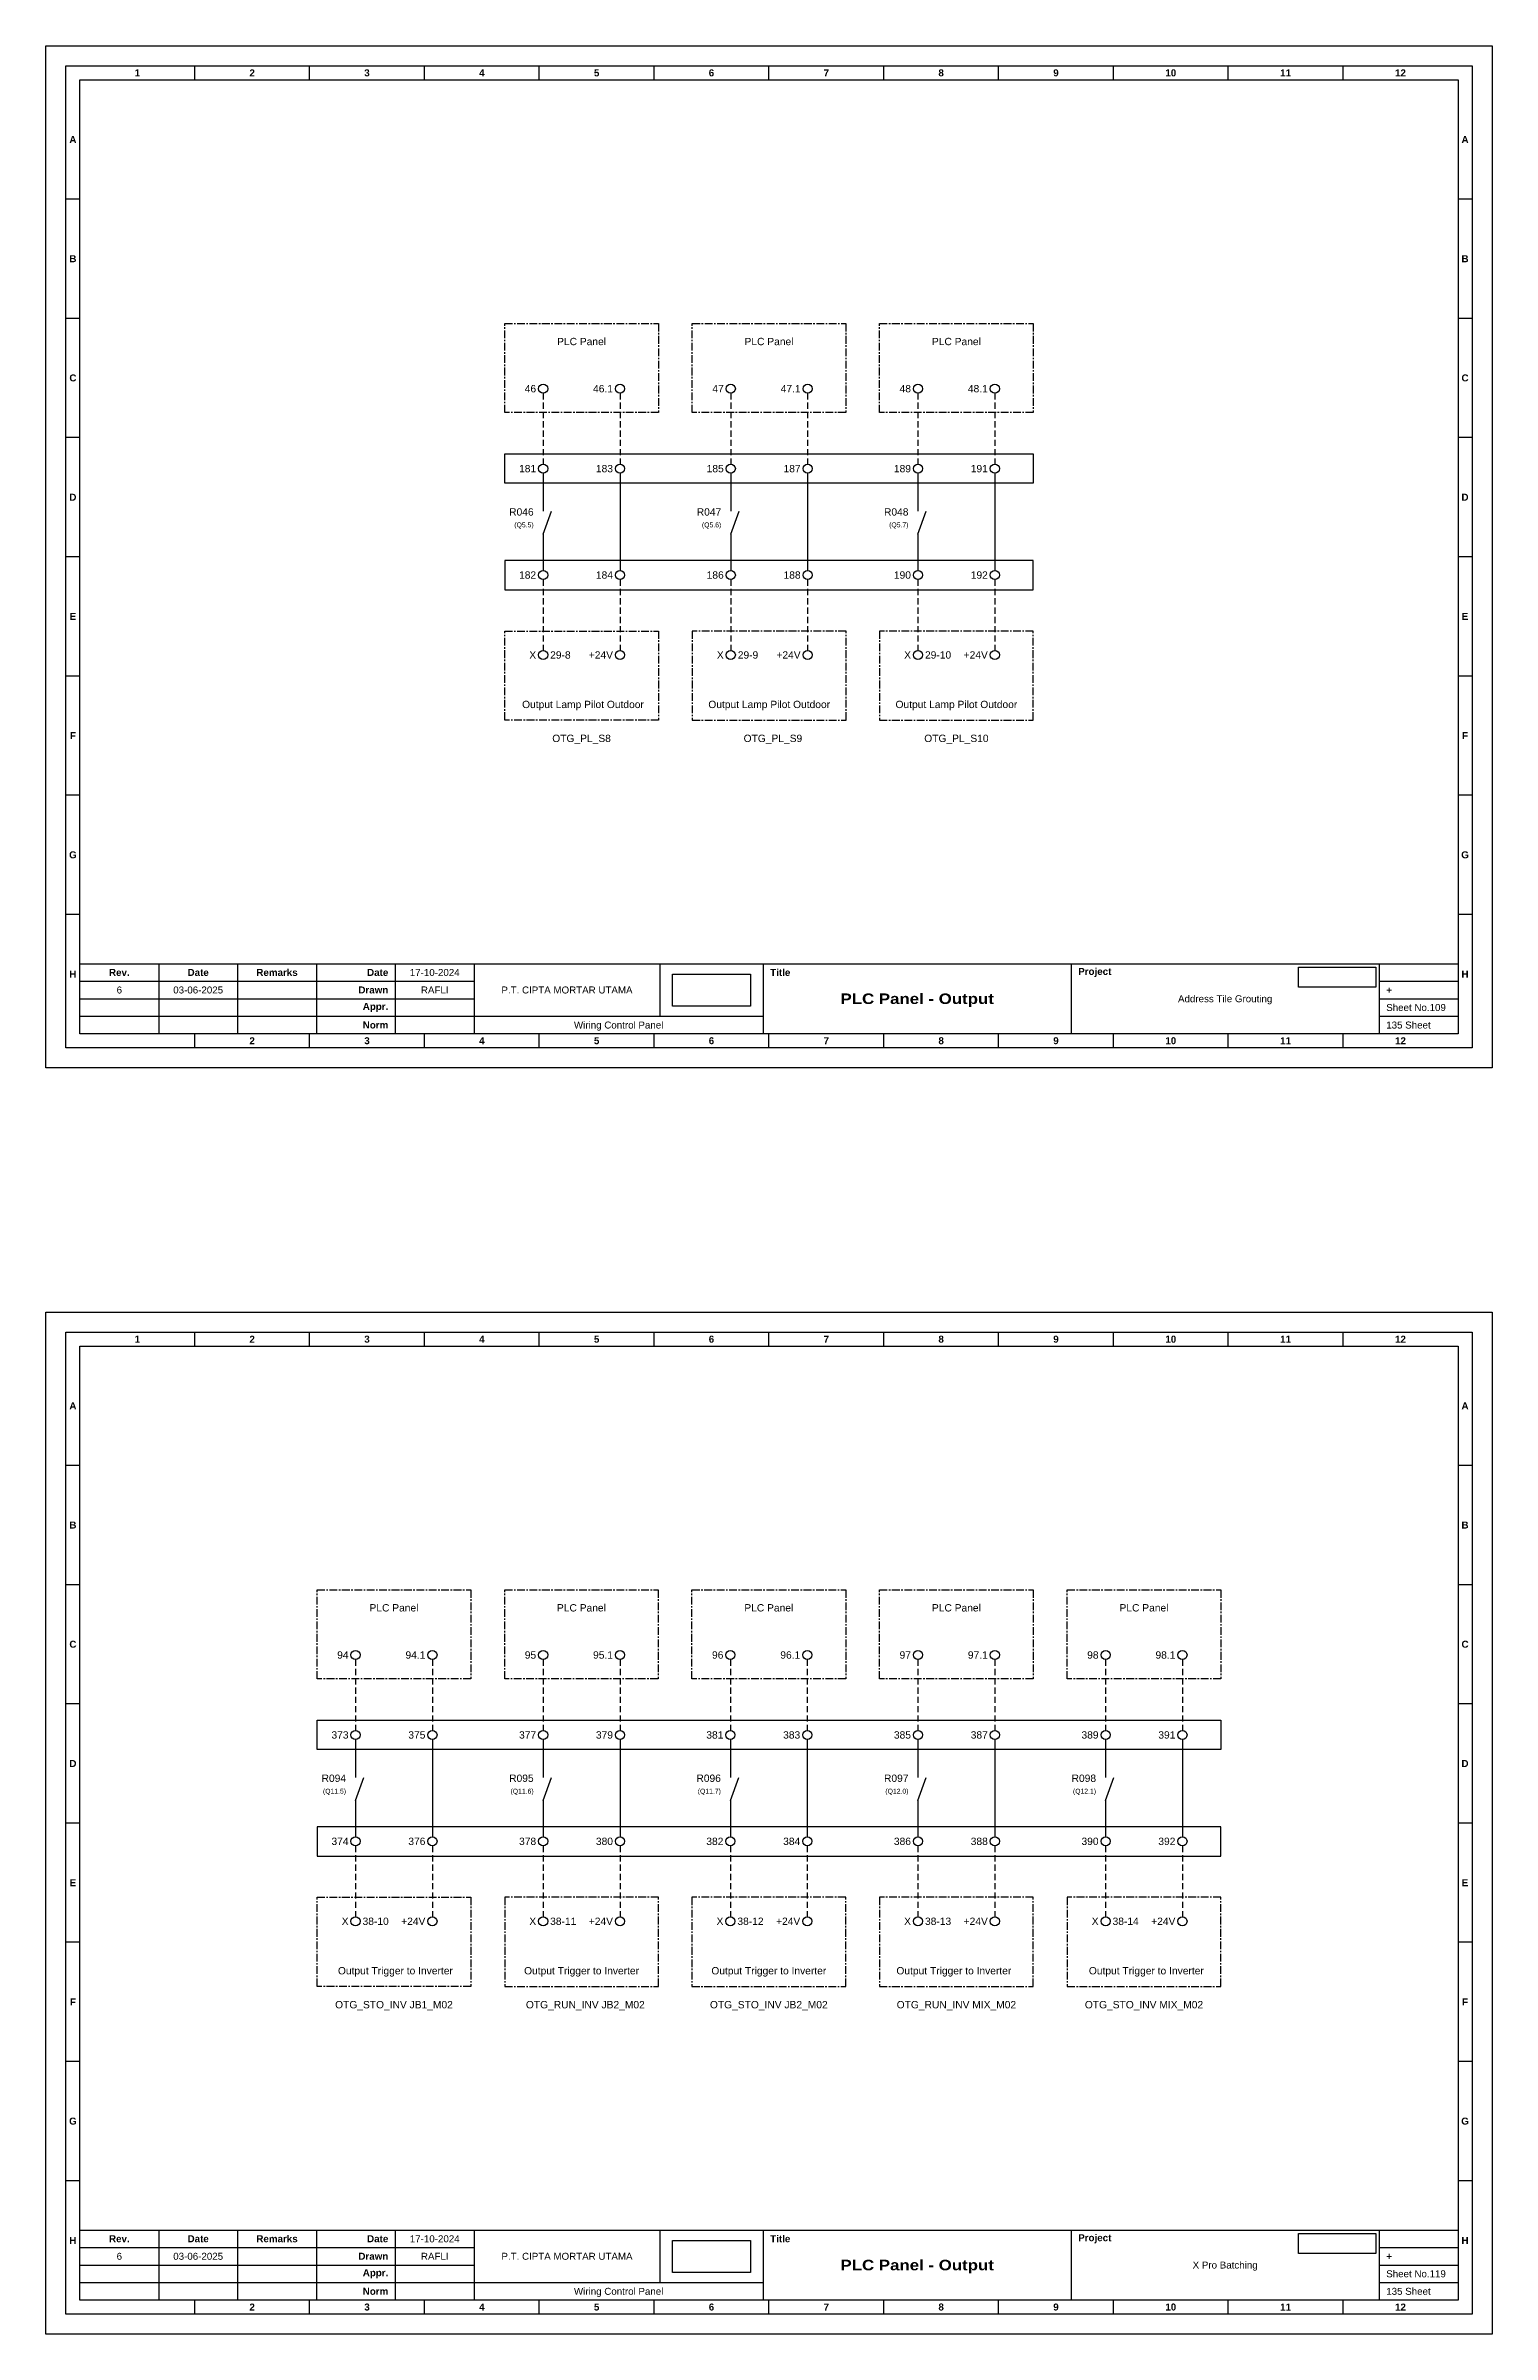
# Model space of a CAD drawing. Header units: millimetres. Extents: x 7759 to 13246, y 5489 to 6217.
# Drawn here: x 10873.5 to 11169.6, y 5747.9 to 6216.5 of the extents above; entities that cross this region are included whole.
import ezdxf
from ezdxf.enums import TextEntityAlignment as Align

# ---------------------------------------------------------------- set-up
doc = ezdxf.new("R2010")
doc.units = ezdxf.units.MM
doc.linetypes.add('CENTER', pattern=[50.8, 31.75, -6.35, 6.35, -6.35])
doc.linetypes.add('HIDDEN', pattern=[9.525, 6.35, -3.175])
doc.styles.add('Bold', font='ariblk.ttf', dxfattribs={"height": 25.4})
doc.styles.get("Standard").update_dxf_attribs({"font": 'arial.ttf'})
picture_1 = doc.add_image_def('image1.png', size_in_pixel=(2048, 847))
picture_2 = doc.add_image_def('image2.png', size_in_pixel=(2092, 542))

msp = doc.modelspace()

# ---------------------------------------------------------------- texts
for s, p in [('PLC Panel', (10983.18, 6156.71)), ('PLC Panel', (11021.55, 6156.71)), ('PLC Panel', (11059.91, 6156.71)), ('OTG_PL_S8', (10983.18, 6075.44)), ('OTG_PL_S9', (11022.35, 6075.44)), ('OTG_PL_S10', (11059.91, 6075.44)), ('PLC Panel', (10944.78, 5897.39)), ('PLC Panel', (10983.15, 5897.39)), ('PLC Panel', (11021.51, 5897.39)), ('PLC Panel', (11059.91, 5897.39)), ('PLC Panel', (11098.31, 5897.39)), ('OTG_STO_INV JB1_M02', (10944.78, 5816.12)), ('OTG_RUN_INV JB2_M02', (10983.95, 5816.12)), ('OTG_STO_INV JB2_M02', (11021.51, 5816.12)), ('OTG_RUN_INV MIX_M02', (11059.91, 5816.12)), ('OTG_STO_INV MIX_M02', (11098.31, 5816.12))]:
    msp.add_text(s, height=1.5).set_placement(p, align=Align.TOP_CENTER)
for s, height, p in [('46', 1.5, (10973.88, 6146.3)), ('46.1', 1.5, (10989.61, 6146.3)), ('47', 1.5, (11012.28, 6146.3)), ('47.1', 1.5, (11028.02, 6146.3)), ('48', 1.5, (11050.61, 6146.3)), ('48.1', 1.5, (11066.34, 6146.3)), ('181', 1.5, (10973.88, 6129.93)), ('183', 1.5, (10989.61, 6129.93)), ('185', 1.5, (11012.28, 6129.93)), ('187', 1.5, (11028.02, 6129.93)), ('189', 1.5, (11050.61, 6129.93)), ('191', 1.5, (11066.34, 6129.93)), ('R046', 1.5, (10973.37, 6121.06)), ('R047', 1.5, (11011.77, 6121.06)), ('R048', 1.5, (11050.1, 6121.06)), ('(Q5.5)', 1, (10973.37, 6118.41)), ('(Q5.6)', 1, (11011.77, 6118.41)), ('(Q5.7)', 1, (11050.1, 6118.41)), ('182', 1.5, (10973.88, 6108.14)), ('184', 1.5, (10989.61, 6108.14)), ('186', 1.5, (11012.28, 6108.14)), ('188', 1.5, (11028.02, 6108.14)), ('190', 1.5, (11050.61, 6108.14)), ('192', 1.5, (11066.34, 6108.14)), ('X', 1.5, (10973.88, 6091.77)), ('+24V', 1.5, (10989.61, 6091.77)), ('X', 1.5, (11012.28, 6091.77)), ('+24V', 1.5, (11028.02, 6091.77)), ('X', 1.5, (11050.61, 6091.77)), ('+24V', 1.5, (11066.34, 6091.77)), ('94', 1.5, (10935.48, 5886.98)), ('94.1', 1.5, (10951.21, 5886.98)), ('95', 1.5, (10973.88, 5886.98)), ('95.1', 1.5, (10989.61, 5886.98)), ('96', 1.5, (11012.21, 5886.98)), ('96.1', 1.5, (11027.94, 5886.98)), ('97', 1.5, (11050.61, 5886.98)), ('97.1', 1.5, (11066.34, 5886.98)), ('98', 1.5, (11089.01, 5886.98)), ('98.1', 1.5, (11104.74, 5886.98)), ('373', 1.5, (10935.48, 5870.61)), ('375', 1.5, (10951.21, 5870.61)), ('377', 1.5, (10973.88, 5870.61)), ('379', 1.5, (10989.61, 5870.61)), ('381', 1.5, (11012.21, 5870.61)), ('383', 1.5, (11027.94, 5870.61)), ('385', 1.5, (11050.61, 5870.61)), ('387', 1.5, (11066.34, 5870.61)), ('389', 1.5, (11089.01, 5870.61)), ('391', 1.5, (11104.74, 5870.61)), ('R094', 1.5, (10934.97, 5861.74)), ('(Q11.5)', 1, (10934.97, 5859.09)), ('R095', 1.5, (10973.37, 5861.74)), ('(Q11.6)', 1, (10973.37, 5859.09)), ('R096', 1.5, (11011.7, 5861.74)), ('(Q11.7)', 1, (11011.7, 5859.09)), ('R097', 1.5, (11050.1, 5861.74)), ('(Q12.0)', 1, (11050.1, 5859.09)), ('R098', 1.5, (11088.5, 5861.74)), ('(Q12.1)', 1, (11088.5, 5859.09)), ('374', 1.5, (10935.48, 5848.82)), ('376', 1.5, (10951.21, 5848.82)), ('378', 1.5, (10973.88, 5848.82)), ('380', 1.5, (10989.61, 5848.82)), ('382', 1.5, (11012.21, 5848.82)), ('384', 1.5, (11027.94, 5848.82)), ('386', 1.5, (11050.61, 5848.82)), ('388', 1.5, (11066.34, 5848.82)), ('390', 1.5, (11089.01, 5848.82)), ('392', 1.5, (11104.74, 5848.82)), ('X', 1.5, (10935.48, 5832.45)), ('+24V', 1.5, (10951.21, 5832.45)), ('X', 1.5, (10973.88, 5832.45)), ('+24V', 1.5, (10989.61, 5832.45)), ('X', 1.5, (11012.21, 5832.45)), ('+24V', 1.5, (11027.94, 5832.45)), ('X', 1.5, (11050.61, 5832.45)), ('+24V', 1.5, (11066.34, 5832.45)), ('X', 1.5, (11089.01, 5832.45)), ('+24V', 1.5, (11104.74, 5832.45))]:
    msp.add_text(s, height=height).set_placement(p, align=Align.MIDDLE_RIGHT)
for s, p in [('29-8', (10976.75, 6091.77)), ('29-9', (11015.16, 6091.77)), ('29-10', (11053.48, 6091.77)), ('38-10', (10938.35, 5832.45)), ('38-11', (10976.75, 5832.45)), ('38-12', (11015.08, 5832.45)), ('38-13', (11053.48, 5832.45)), ('38-14', (11091.88, 5832.45))]:
    msp.add_text(s, height=1.5).set_placement(p, align=Align.MIDDLE_LEFT)
for s, p in [('Output Lamp Pilot Outdoor', (10983.47, 6080.44)), ('Output Lamp Pilot Outdoor', (11021.59, 6080.44)), ('Output Lamp Pilot Outdoor', (11059.91, 6080.44)), ('Output Trigger to Inverter', (10945.07, 5821.12)), ('Output Trigger to Inverter', (10983.18, 5821.12)), ('Output Trigger to Inverter', (11021.51, 5821.12)), ('Output Trigger to Inverter', (11059.39, 5821.12)), ('Output Trigger to Inverter', (11098.79, 5821.12))]:
    msp.add_text(s, height=1.5).set_placement(p, align=Align.BOTTOM_CENTER)

# ---------------------------------------------------------------- blocks, each defined once
blk = doc.blocks.new('KOP MU PROJECT')
at = {"color": 6, "ltscale": 50}
for p, q in [((27.74, 184.05), (27.74, 186.66)), ((49.13, 184.05), (49.13, 186.66)), ((70.51, 184.05), (70.51, 186.66)), ((91.89, 184.05), (91.89, 186.66)), ((113.27, 184.05), (113.27, 186.66)), ((134.66, 184.05), (134.66, 186.66)), ((156.04, 184.05), (156.04, 186.66)), ((177.42, 184.05), (177.42, 186.66)), ((198.8, 184.05), (198.8, 186.66)), ((220.19, 184.05), (220.19, 186.66)), ((241.57, 184.05), (241.57, 186.66)), ((6.36, 161.84), (3.75, 161.84)), ((265.59, 161.84), (262.98, 161.84)), ((6.36, 139.63), (3.75, 139.63)), ((265.59, 139.63), (262.98, 139.63)), ((6.36, 117.42), (3.75, 117.42)), ((265.59, 117.42), (262.98, 117.42)), ((6.36, 95.22), (3.75, 95.22)), ((265.59, 95.22), (262.98, 95.22)), ((6.36, 73.01), (3.75, 73.01)), ((265.59, 73.01), (262.98, 73.01)), ((6.36, 50.8), (3.75, 50.8)), ((265.59, 50.8), (262.98, 50.8)), ((6.36, 28.59), (3.75, 28.59)), ((265.59, 28.59), (262.98, 28.59)), ((27.74, 3.75), (27.74, 6.36)), ((49.13, 3.75), (49.13, 6.36)), ((70.51, 3.75), (70.51, 6.36)), ((91.89, 3.75), (91.89, 6.36)), ((113.27, 3.75), (113.27, 6.36)), ((134.66, 3.75), (134.66, 6.36)), ((156.04, 3.75), (156.04, 6.36)), ((177.42, 3.75), (177.42, 6.36)), ((198.8, 3.75), (198.8, 6.36)), ((220.19, 3.75), (220.19, 6.36)), ((241.57, 3.75), (241.57, 6.36))]:
    blk.add_line(p, q, dxfattribs=at)
at = {"ltscale": 50}
for p, q in [((6.36, 19.41), (262.98, 19.41)), ((21.04, 19.41), (21.04, 6.36)), ((35.72, 19.41), (35.72, 6.36)), ((50.41, 19.41), (50.41, 6.36)), ((65.09, 19.41), (65.09, 6.36)), ((79.77, 19.41), (79.77, 6.36)), ((114.35, 19.41), (114.35, 9.62)), ((133.6, 19.41), (133.6, 6.36)), ((190.95, 19.41), (190.95, 6.36)), ((248.3, 19.41), (248.3, 6.36)), ((6.36, 16.15), (79.77, 16.15)), ((6.36, 12.89), (79.77, 12.89)), ((248.3, 16.15), (262.98, 16.15)), ((248.3, 12.89), (262.98, 12.89)), ((6.36, 9.62), (133.6, 9.62)), ((248.3, 9.62), (262.98, 9.62))]:
    blk.add_line(p, q, dxfattribs=at)
at = {"color": 1, "ltscale": 50}
blk.add_lwpolyline([(269.34, 0), (0, 0), (0, 190.41), (269.34, 190.41)], close=True, dxfattribs=at)
at = {"color": 6, "ltscale": 50}
for points in [[(265.59, 3.75), (3.75, 3.75), (3.75, 186.66), (265.59, 186.66)], [(262.98, 6.36), (6.36, 6.36), (6.36, 184.05), (262.98, 184.05)]]:
    blk.add_lwpolyline(points, close=True, dxfattribs=at)
at = {"ltscale": 50, "char_height": 1.305, "attachment_point": 4}
for s, width, heights, insert in [('\\pxqc;{\\fArial|b1|i0|c0|p34;1}', 21.3825, [2.51], (6.36, 185.36)), ('\\pxqc;{\\fArial|b1|i0|c0|p34;2}', 21.3825, [2.51], (27.74, 185.36)), ('\\pxqc;{\\fArial|b1|i0|c0|p34;3}', 21.3825, [2.51], (49.13, 185.36)), ('\\pxqc;{\\fArial|b1|i0|c0|p34;4}', 21.3825, [2.51], (70.51, 185.36)), ('\\pxqc;{\\fArial|b1|i0|c0|p34;5}', 21.3825, [2.51], (91.89, 185.36)), ('\\pxqc;{\\fArial|b1|i0|c0|p34;6}', 21.3825, [2.51], (113.27, 185.36)), ('\\pxqc;{\\fArial|b1|i0|c0|p34;7}', 21.3825, [2.51], (134.66, 185.36)), ('\\pxqc;{\\fArial|b1|i0|c0|p34;8}', 21.3825, [2.51], (156.04, 185.36)), ('\\pxqc;{\\fArial|b1|i0|c0|p34;9}', 21.3825, [2.51], (177.42, 185.36)), ('\\pxqc;{\\fArial|b1|i0|c0|p34;10}', 21.3825, [2.51], (198.8, 185.36)), ('\\pxqc;{\\fArial|b1|i0|c0|p34;11}', 21.3825, [2.51], (220.19, 185.36)), ('\\pxqc;{\\fArial|b1|i0|c0|p34;12}', 21.3825, [2.51], (241.57, 185.36)), ('\\pxqc;{\\fArial|b1|i0|c0|p34;A}', 2.61, [2.51], (3.75, 172.95)), ('\\pxqc;{\\fArial|b1|i0|c0|p34;A}', 2.61, [2.51], (262.98, 172.95)), ('\\pxqc;{\\fArial|b1|i0|c0|p34;B}', 2.61, [2.51], (3.75, 150.74)), ('\\pxqc;{\\fArial|b1|i0|c0|p34;B}', 2.61, [2.51], (262.98, 150.74)), ('\\pxqc;{\\fArial|b1|i0|c0|p34;C}', 2.61, [2.51], (3.75, 128.53)), ('\\pxqc;{\\fArial|b1|i0|c0|p34;C}', 2.61, [2.51], (262.98, 128.53)), ('\\pxqc;{\\fArial|b1|i0|c0|p34;D}', 2.61, [2.51], (3.75, 106.32)), ('\\pxqc;{\\fArial|b1|i0|c0|p34;D}', 2.61, [2.51], (262.98, 106.32)), ('\\pxqc;{\\fArial|b1|i0|c0|p34;E}', 2.61, [2.51], (3.75, 84.11)), ('\\pxqc;{\\fArial|b1|i0|c0|p34;E}', 2.61, [2.51], (262.98, 84.11)), ('\\pxqc;{\\fArial|b1|i0|c0|p34;F}', 2.61, [2.51], (3.75, 61.9)), ('\\pxqc;{\\fArial|b1|i0|c0|p34;F}', 2.61, [2.51], (262.98, 61.9)), ('\\pxqc;{\\fArial|b1|i0|c0|p34;G}', 2.61, [2.51], (3.75, 39.69)), ('\\pxqc;{\\fArial|b1|i0|c0|p34;G}', 2.61, [2.51], (262.98, 39.69)), ('\\pxqc;{\\fArial|b1|i0|c0|p34;H}', 2.61, [2.51], (3.75, 17.47)), ('\\pxqc;{\\fArial|b1|i0|c0|p34;Rev.}', 14.6811, [2.88], (6.36, 17.78)), ('\\pxqc;{\\fArial|b1|i0|c0|p34;Date}', 14.6811, [2.88], (21.04, 17.78)), ('\\pxqc;{\\fArial|b1|i0|c0|p34;Remarks}', 14.6811, [2.88], (35.72, 17.78)), ('\\pxqr;{\\fArial|b1|i0|c0|p34;Date}', 13.3761, [2.88], (50.41, 17.78)), ('\\pxql;{\\fArial|b1|i0|c0|p34;Title}', 50.2419, [2.88], (134.9, 17.78)), ('\\pxql;{\\fArial|b1|i0|c0|p34;Project}', 50.2419, [2.88], (192.25, 17.78)), ('\\pxqc;{\\fArial|b1|i0|c0|p34;H}', 2.61, [2.51], (262.98, 17.47)), ('\\pxqr;{\\fArial|b1|i0|c0|p34;Drawn}', 13.3761, [2.88], (50.41, 14.52)), ('\\pxql;{\\fArial|b1|i0|c0|p34;+}', 14.6811, [2.88], (249.61, 14.52)), ('\\pxqr;{\\fArial|b1|i0|c0|p34;Appr.}', 13.3761, [2.88], (50.41, 11.26)), ('\\pxqr;{\\fArial|b1|i0|c0|p34;Norm}', 13.3761, [2.88], (50.41, 7.99)), ('\\pxqc;{\\fArial|b1|i0|c0|p34;2}', 21.3825, [2.51], (27.74, 5.06)), ('\\pxqc;{\\fArial|b1|i0|c0|p34;3}', 21.3825, [2.51], (49.13, 5.06)), ('\\pxqc;{\\fArial|b1|i0|c0|p34;4}', 21.3825, [2.51], (70.51, 5.06)), ('\\pxqc;{\\fArial|b1|i0|c0|p34;5}', 21.3825, [2.51], (91.89, 5.06)), ('\\pxqc;{\\fArial|b1|i0|c0|p34;6}', 21.3825, [2.51], (113.27, 5.06)), ('\\pxqc;{\\fArial|b1|i0|c0|p34;7}', 21.3825, [2.51], (134.66, 5.06)), ('\\pxqc;{\\fArial|b1|i0|c0|p34;8}', 21.3825, [2.51], (156.04, 5.06)), ('\\pxqc;{\\fArial|b1|i0|c0|p34;9}', 21.3825, [2.51], (177.42, 5.06)), ('\\pxqc;{\\fArial|b1|i0|c0|p34;10}', 21.3825, [2.51], (198.8, 5.06)), ('\\pxqc;{\\fArial|b1|i0|c0|p34;11}', 21.3825, [2.51], (220.19, 5.06)), ('\\pxqc;{\\fArial|b1|i0|c0|p34;12}', 21.3825, [2.51], (241.57, 5.06))]:
    blk.add_mtext_dynamic_manual_height_columns(s, width=width, gutter_width=0.0326, heights=heights, dxfattribs=dict(at, insert=insert))
at = {"ltscale": 50}
for tag, p in [('DATECREATED', (72.43, 17.78)), ('REV', (13.7, 14.52)), ('REVDATE', (28.38, 14.52)), ('REMARKS', (43.06, 14.52)), ('DRAWN', (72.43, 14.52)), ('COMPANY', (97.06, 14.52)), ('PROJECT', (219.62, 12.89)), ('NORM', (72.43, 7.99)), ('APPR', (72.43, 11.26)), ('DRAWINGCATEGORY', (106.68, 7.99)), ('DESCRIPTION', (162.27, 10.03))]:
    blk.add_attdef(tag, text='', height=1.3, dxfattribs=at).set_placement(p, align=Align.MIDDLE_CENTER)
at = {"ltscale": 50, "style": 'Bold'}
blk.add_attdef('TITLE', text='', height=1.96, dxfattribs=at).set_placement((162.27, 12.89), align=Align.MIDDLE_CENTER)
at = {"ltscale": 50}
for tag, p in [('TOTALSHEET', (249.61, 7.99)), ('SHEETNUMBER', (249.61, 11.26))]:
    blk.add_attdef(tag, text='', height=1.3, dxfattribs=at).set_placement(p, align=Align.MIDDLE_LEFT)
image = blk.add_image(picture_1, insert=(116.72, 11.48), size_in_units=(14.5, 6), dxfattribs=at)
image.dxf.flags = 15
image = blk.add_image(picture_2, insert=(233.29, 15.04), size_in_units=(14.36, 3.72), dxfattribs=at)
image.dxf.flags = 15

# ---------------------------------------------------------------- linework, layer by layer
at = {"linetype": 'HIDDEN', "ltscale": 0.2}
for p, q in [((10975.32, 6145.36), (10975.32, 6130.87)), ((10991.05, 6145.36), (10991.05, 6130.87)), ((11013.72, 6145.36), (11013.72, 6130.87)), ((11029.45, 6145.36), (11029.45, 6130.87)), ((11052.04, 6145.36), (11052.04, 6130.87)), ((11067.78, 6145.36), (11067.78, 6130.87)), ((10975.32, 6107.2), (10975.32, 6092.71)), ((10991.05, 6107.2), (10991.05, 6092.71)), ((11013.72, 6107.2), (11013.72, 6092.71)), ((11029.45, 6107.2), (11029.45, 6092.71)), ((11052.04, 6107.2), (11052.04, 6092.71)), ((11067.78, 6107.2), (11067.78, 6092.71)), ((10936.91, 5886.04), (10936.91, 5871.55)), ((10952.65, 5886.04), (10952.65, 5871.55)), ((10975.32, 5886.04), (10975.32, 5871.55)), ((10991.05, 5886.04), (10991.05, 5871.55)), ((11013.64, 5886.04), (11013.64, 5871.55)), ((11029.38, 5886.04), (11029.38, 5871.55)), ((11052.04, 5886.04), (11052.04, 5871.55)), ((11067.78, 5886.04), (11067.78, 5871.55)), ((11090.45, 5886.04), (11090.45, 5871.55)), ((11106.18, 5886.04), (11106.18, 5871.55)), ((10936.91, 5847.88), (10936.91, 5833.39)), ((10952.65, 5847.88), (10952.65, 5833.39)), ((10975.32, 5847.88), (10975.32, 5833.39)), ((10991.05, 5847.88), (10991.05, 5833.39)), ((11013.64, 5847.88), (11013.64, 5833.39)), ((11029.38, 5847.88), (11029.38, 5833.39)), ((11052.04, 5847.88), (11052.04, 5833.39)), ((11067.78, 5847.88), (11067.78, 5833.39)), ((11090.45, 5847.88), (11090.45, 5833.39)), ((11106.18, 5847.88), (11106.18, 5833.39))]:
    msp.add_line(p, q, dxfattribs=at)
at = {"ltscale": 0.2}
for p, q in [((10975.32, 6128.99), (10975.32, 6121.23)), ((10991.05, 6128.99), (10991.05, 6109.08)), ((11013.72, 6128.99), (11013.72, 6121.23)), ((11029.45, 6128.99), (11029.45, 6109.08)), ((11052.04, 6128.99), (11052.04, 6121.23)), ((11067.78, 6128.99), (11067.78, 6109.08)), ((10975.32, 6116.53), (10977.03, 6121.23)), ((11013.72, 6116.53), (11015.43, 6121.23)), ((11052.04, 6116.53), (11053.75, 6121.23)), ((10975.32, 6116.53), (10975.32, 6109.08)), ((11013.72, 6116.53), (11013.72, 6109.08)), ((11052.04, 6116.53), (11052.04, 6109.08)), ((10936.91, 5869.67), (10936.91, 5861.91)), ((10952.65, 5869.67), (10952.65, 5849.76)), ((10975.32, 5869.67), (10975.32, 5861.91)), ((10991.05, 5869.67), (10991.05, 5849.76)), ((11013.64, 5869.67), (11013.64, 5861.91)), ((11029.38, 5869.67), (11029.38, 5849.76)), ((11052.04, 5869.67), (11052.04, 5861.91)), ((11067.78, 5869.67), (11067.78, 5849.76)), ((11090.45, 5869.67), (11090.45, 5861.91)), ((11106.18, 5869.67), (11106.18, 5849.76)), ((10936.91, 5857.21), (10938.63, 5861.91)), ((10975.32, 5857.21), (10977.03, 5861.91)), ((11013.64, 5857.21), (11015.35, 5861.91)), ((11052.04, 5857.21), (11053.75, 5861.91)), ((11090.45, 5857.21), (11092.16, 5861.91)), ((10936.91, 5857.21), (10936.91, 5849.76)), ((10975.32, 5857.21), (10975.32, 5849.76)), ((11013.64, 5857.21), (11013.64, 5849.76)), ((11052.04, 5857.21), (11052.04, 5849.76)), ((11090.45, 5857.21), (11090.45, 5849.76))]:
    msp.add_line(p, q, dxfattribs=at)
at = {"linetype": 'CENTER', "ltscale": 0.05}
for points in [[(10967.45, 6159.63), (10998.92, 6159.63), (10998.92, 6141.4), (10967.45, 6141.4)], [(11005.85, 6159.63), (11037.25, 6159.63), (11037.25, 6141.4), (11005.85, 6141.4)], [(11044.18, 6159.63), (11075.65, 6159.63), (11075.65, 6141.4), (11044.18, 6141.4)], [(10967.45, 6096.67), (10998.92, 6096.67), (10998.92, 6078.44), (10967.45, 6078.44)], [(11005.85, 6078.44), (11037.32, 6078.44), (11037.32, 6096.67), (11005.85, 6096.67)], [(11044.18, 6078.44), (11075.65, 6078.44), (11075.65, 6096.67), (11044.18, 6096.67)], [(10929.05, 5900.3), (10960.52, 5900.3), (10960.52, 5882.08), (10929.05, 5882.08)], [(10967.45, 5900.3), (10998.84, 5900.3), (10998.84, 5882.08), (10967.45, 5882.08)], [(11005.77, 5900.3), (11037.25, 5900.3), (11037.25, 5882.08), (11005.77, 5882.08)], [(11044.18, 5900.3), (11075.65, 5900.3), (11075.65, 5882.08), (11044.18, 5882.08)], [(11082.58, 5900.3), (11114.05, 5900.3), (11114.05, 5882.08), (11082.58, 5882.08)], [(10929.05, 5837.35), (10960.52, 5837.35), (10960.52, 5819.12), (10929.05, 5819.12)], [(10967.45, 5819.12), (10998.92, 5819.12), (10998.92, 5837.35), (10967.45, 5837.35)], [(11005.77, 5819.12), (11037.25, 5819.12), (11037.25, 5837.35), (11005.77, 5837.35)], [(11044.18, 5819.12), (11075.65, 5819.12), (11075.65, 5837.35), (11044.18, 5837.35)], [(11082.58, 5819.12), (11114.05, 5819.12), (11114.05, 5837.35), (11082.58, 5837.35)]]:
    msp.add_lwpolyline(points, close=True, dxfattribs=at)
at = {"ltscale": 0.05}
for points in [[(10967.45, 6132.93), (11075.65, 6132.93), (11075.65, 6126.92), (10967.45, 6126.92)], [(10967.45, 6105.13), (11075.65, 6105.13), (11075.65, 6111.14), (10967.45, 6111.14)], [(10929.05, 5873.61), (11114.05, 5873.61), (11114.05, 5867.6), (10929.05, 5867.6)], [(10929.05, 5845.81), (11114.05, 5845.81), (11114.05, 5851.82), (10929.05, 5851.82)]]:
    msp.add_lwpolyline(points, close=True, dxfattribs=at)
for centre in [(10975.32, 6146.3), (10991.05, 6146.3), (11013.72, 6146.3), (11029.45, 6146.3), (11052.04, 6146.3), (11067.78, 6146.3), (10975.32, 6129.93), (10991.05, 6129.93), (11013.72, 6129.93), (11029.45, 6129.93), (11052.04, 6129.93), (11067.78, 6129.93), (10975.32, 6108.14), (10991.05, 6108.14), (11013.72, 6108.14), (11029.45, 6108.14), (11052.04, 6108.14), (11067.78, 6108.14), (10975.32, 6091.77), (10991.05, 6091.77), (11013.72, 6091.77), (11029.45, 6091.77), (11052.04, 6091.77), (11067.78, 6091.77), (10936.91, 5886.98), (10952.65, 5886.98), (10975.32, 5886.98), (10991.05, 5886.98), (11013.64, 5886.98), (11029.38, 5886.98), (11052.04, 5886.98), (11067.78, 5886.98), (11090.45, 5886.98), (11106.18, 5886.98), (10936.91, 5870.61), (10952.65, 5870.61), (10975.32, 5870.61), (10991.05, 5870.61), (11013.64, 5870.61), (11029.38, 5870.61), (11052.04, 5870.61), (11067.78, 5870.61), (11090.45, 5870.61), (11106.18, 5870.61), (10936.91, 5848.82), (10952.65, 5848.82), (10975.32, 5848.82), (10991.05, 5848.82), (11013.64, 5848.82), (11029.38, 5848.82), (11052.04, 5848.82), (11067.78, 5848.82), (11090.45, 5848.82), (11106.18, 5848.82), (10936.91, 5832.45), (10952.65, 5832.45), (10975.32, 5832.45), (10991.05, 5832.45), (11013.64, 5832.45), (11029.38, 5832.45), (11052.04, 5832.45), (11067.78, 5832.45), (11090.45, 5832.45), (11106.18, 5832.45)]:
    msp.add_circle(centre, 0.938)

# ---------------------------------------------------------------- block references
at = {"xscale": 1.099296583304004, "yscale": 1.099296583304004, "zscale": 1.099296583304004}
for p, values in [((10873.5, 6007.2), {'TITLE': 'PLC Panel - Output', 'PROJECT': 'Address Tile Grouting', 'COMPANY': 'P.T. CIPTA MORTAR UTAMA', 'DRAWINGCATEGORY': 'Wiring Control Panel', 'DRAWN': 'RAFLI', 'DATECREATED': '17-10-2024', 'REVDATE': '03-06-2025', 'REV': '6', 'SHEETNUMBER': 'Sheet No.109', 'TOTALSHEET': '135 Sheet'}), ((10873.5, 5747.88), {'TITLE': 'PLC Panel - Output', 'PROJECT': 'X Pro Batching', 'COMPANY': 'P.T. CIPTA MORTAR UTAMA', 'DRAWINGCATEGORY': 'Wiring Control Panel', 'DRAWN': 'RAFLI', 'DATECREATED': '17-10-2024', 'REVDATE': '03-06-2025', 'REV': '6', 'SHEETNUMBER': 'Sheet No.119', 'TOTALSHEET': '135 Sheet'})]:
    msp.add_blockref('KOP MU PROJECT', p, dxfattribs=at).add_auto_attribs(values)

msp.set_redraw_order([(e.dxf.handle, doc.entitydb.next_handle()) for e in msp.query("TEXT MTEXT ATTDEF DIMENSION ARC_DIMENSION")])  # texts and dimensions are drawn at this point

doc.saveas('drawing.dxf')
